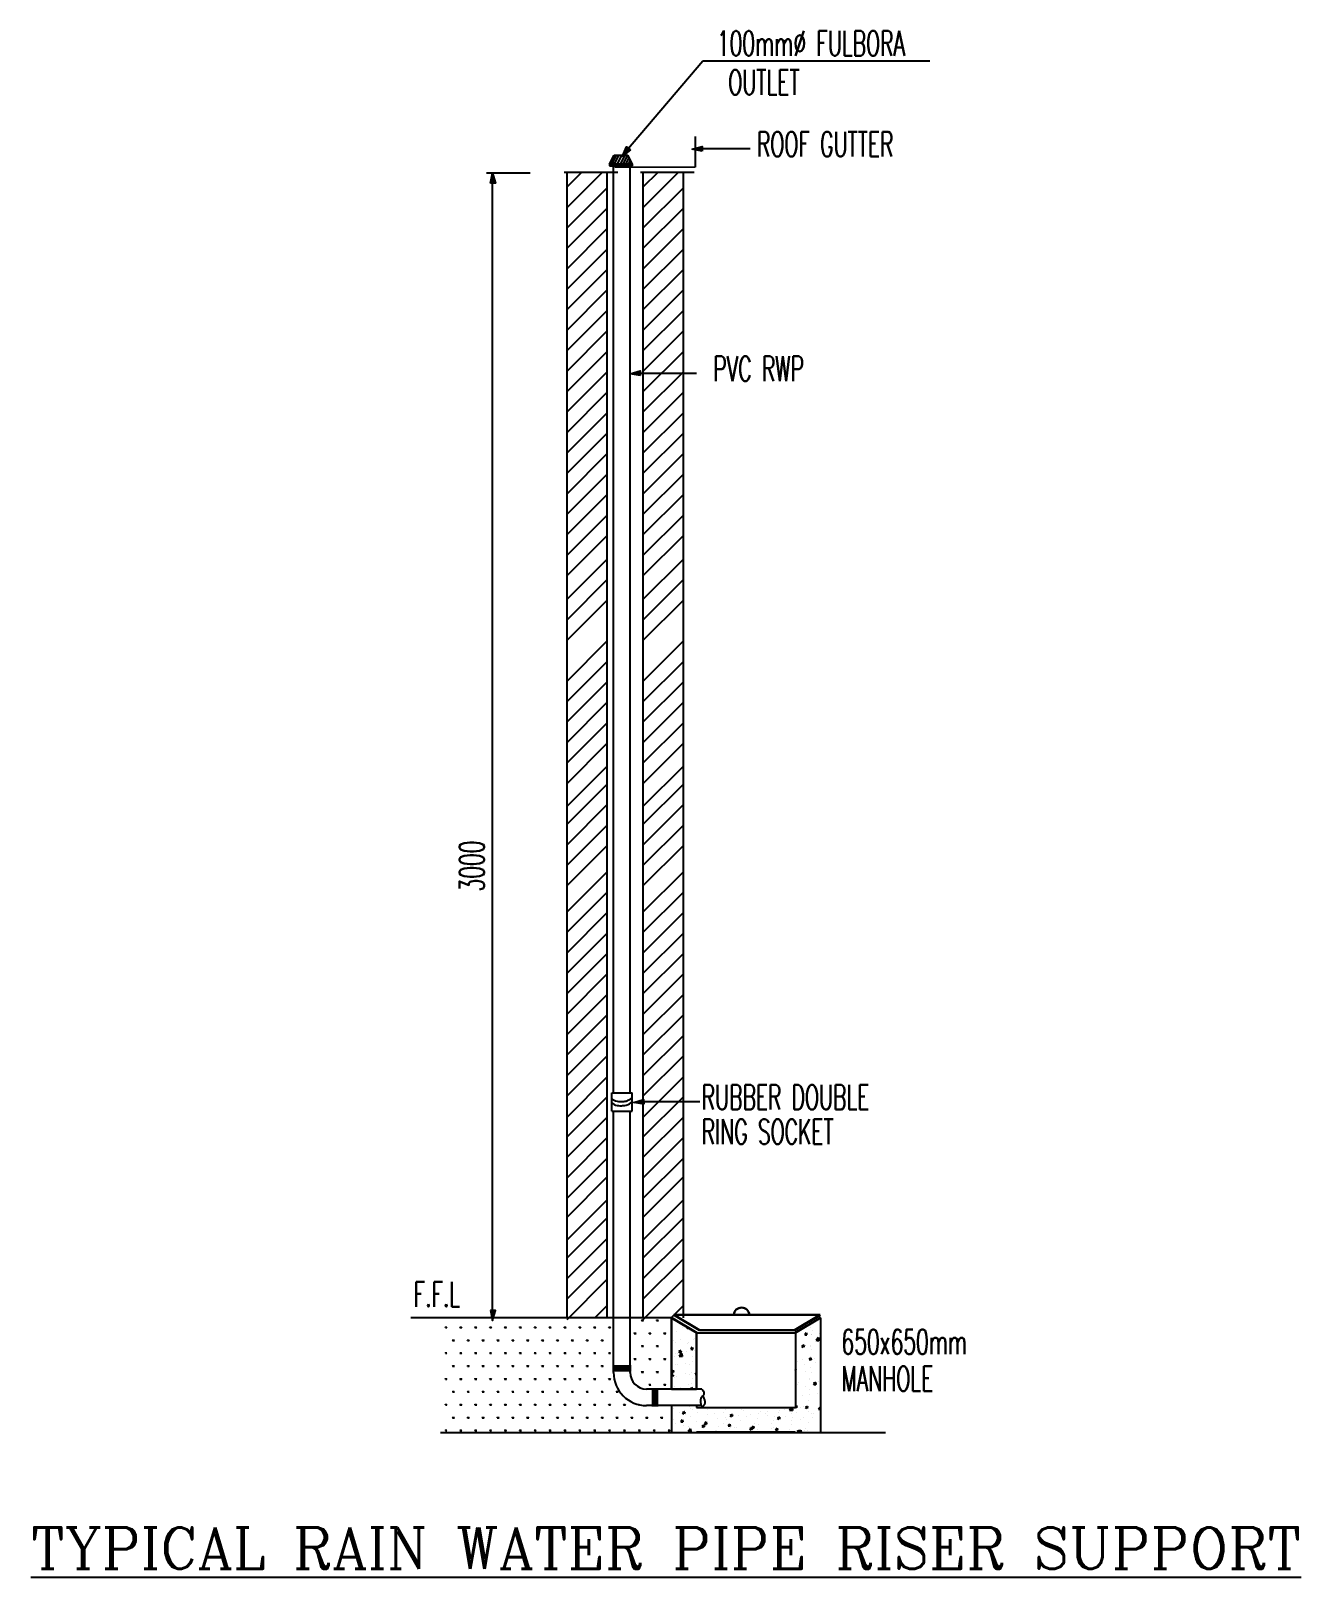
# Model space of a CAD drawing. Extents: x 3065113 to 6433189, y 628544 to 1322066.
# Drawn here: x 3170873 to 3178556, y 737204 to 746556 of the extents above; entities that cross this region are included whole.
import ezdxf

# ---------------------------------------------------------------- set-up
doc = ezdxf.new("R2010")
doc.units = 0
doc.header["$LTSCALE"] = 700
doc.header["$MEASUREMENT"] = 0
doc.layers.get('0').update_dxf_attribs({"linetype": 'CONTINUOUS'})
doc.layers.add('LINE', color=7, linetype='CONTINUOUS')
doc.layers.add('WALLS', color=7, linetype='CONTINUOUS')
doc.layers.add('PLUMBING', color=5, linetype='CONTINUOUS', lineweight=30)
doc.styles.add('ROMANC', font='ROMANC', dxfattribs={"height": 0.2})
doc.styles.add('ROMANS', font='ROMANS.SHX', dxfattribs={"width": 0.75})

msp = doc.modelspace()

# ---------------------------------------------------------------- texts
at = {"layer": 'LINE', "style": 'ROMANS', "width": 0.6}
for s, p in [('100mm%%c FULBORA', (3175022.3, 746406.4)), ('OUTLET', (3175090.8, 746170.8)), ('ROOF GUTTER', (3175264.9, 745796.6)), (' PVC RWP', (3174939.4, 744438.5)), ('RUBBER DOUBLE', (3174930.5, 740031.4)), ('RING SOCKET', (3174930.5, 739823.4)), ('F.F.L', (3173188.4, 738839.6)), ('650x650mm', (3175775.7, 738552)), ('MANHOLE', (3175775.7, 738329.2))]:
    msp.add_text(s, height=150, dxfattribs=at).set_placement(p)
msp.add_text('3000', height=150, rotation=90, dxfattribs=at).set_placement((3173615.1, 741350.7))
at = {"layer": 'LINE', "style": 'ROMANC'}
msp.add_text('%%UTYPICAL RAIN WATER PIPE RISER SUPPORT', height=250, dxfattribs=at).set_placement((3170873.4, 737254))

# ---------------------------------------------------------------- blocks, each defined once
blk = doc.blocks.new('*X1')
at = {"color": 0}
for p, q in [((293962, 58920.4), (293962, 58920.4)), ((293988.2, 58922.4), (293992.1, 58923.9)), ((293988.2, 58922.4), (293998.1, 58915.6)), ((294738.5, 58921.3), (294738.5, 58921.3)), ((294740.3, 58948.6), (294741, 58948.1)), ((294741.1, 58947.9), (294741.5, 58949.3)), ((294742.9, 58946.7), (294742.9, 58946.7)), ((294792.1, 58957.7), (294792.1, 58957.7)), ((293909.4, 58841.5), (293909.4, 58841.5)), ((293921.2, 58833.9), (293921.2, 58833.9)), ((293923.6, 58900.4), (293923.6, 58900.4)), ((293952.2, 58850.7), (293952.2, 58850.7)), ((293997.3, 58830.5), (293997.3, 58830.5)), ((293998.2, 58915.4), (293999.5, 58919.5)), ((294025.1, 58848.9), (294025.1, 58848.9)), ((294035.7, 58858.1), (294035.7, 58858.1)), ((294700.5, 58879.1), (294710.1, 58890.6)), ((294700.5, 58879.1), (294712.5, 58878.1)), ((294712.5, 58877.8), (294710.2, 58890.4)), ((294739.5, 58878.8), (294739.5, 58878.8)), ((294740.5, 58880.1), (294740.5, 58880.1)), ((294745.1, 58906.7), (294745.1, 58906.7)), ((294769.1, 58845.8), (294784.7, 58862)), ((294769.1, 58845.8), (294786.9, 58843)), ((294786.9, 58842.8), (294784.7, 58861.8)), ((294789.5, 58885.4), (294789.5, 58885.4)), ((293912.5, 58749), (293912.5, 58749)), ((293918.8, 58767.3), (293918.8, 58767.3)), ((293928.6, 58766.5), (293928.6, 58766.5)), ((293939.5, 58777.3), (293953.5, 58782.7)), ((293939.5, 58777.3), (293949.5, 58770.6)), ((293941.8, 58750.3), (293957.4, 58766.5)), ((293941.8, 58750.3), (293959.6, 58747.5)), ((293949.5, 58770.4), (293953.6, 58782.5)), ((293959.6, 58747.3), (293957.4, 58766.3)), ((293983.1, 58779.2), (293983.1, 58779.2)), ((293994.4, 58823.8), (293994.4, 58823.8)), ((294011, 58791.4), (294020.6, 58802.9)), ((294011, 58791.4), (294023, 58790.4)), ((294019.2, 58744.5), (294019.2, 58744.5)), ((294023, 58790.1), (294020.7, 58802.7)), ((294022.6, 58782.3), (294022.6, 58782.3)), ((294033.1, 58785.8), (294033.1, 58785.8)), ((294045.3, 58786.5), (294045.3, 58786.5)), ((294682.4, 58809.8), (294696.4, 58815.2)), ((294682.4, 58809.8), (294692.4, 58803.1)), ((294686.8, 58799.9), (294686.8, 58799.9)), ((294692.4, 58802.9), (294696.5, 58814.9)), ((294699.6, 58819.1), (294699.6, 58819.1)), ((294704.8, 58816.7), (294704.8, 58816.7)), ((294728.3, 58728.7), (294737.9, 58740.2)), ((294735.6, 58747), (294735.6, 58747)), ((294736.9, 58806.5), (294736.9, 58806.5)), ((294740.3, 58727.4), (294737.9, 58739.9)), ((294738.1, 58813.5), (294738.1, 58813.5)), ((294741.8, 58792.3), (294741.8, 58792.3)), ((294760, 58737.6), (294760, 58737.6)), ((293895.5, 58653.8), (293904.9, 58665)), ((293895.5, 58653.5), (293907.2, 58652.5)), ((293907.3, 58652.3), (293905, 58664.8)), ((293916.3, 58700.7), (293916.3, 58700.7)), ((293930.5, 58700.3), (293930.5, 58700.3)), ((293980.3, 58642.3), (293980.3, 58642.3)), ((293980.5, 58706.9), (293980.5, 58706.9)), ((294005, 58696.5), (294005, 58696.5)), ((294017.8, 58649.1), (294017.8, 58649.1)), ((294020.2, 58715.7), (294020.2, 58715.7)), ((294038.7, 58641), (294045.5, 58649)), ((294038.7, 58641), (294045.5, 58640.4)), ((294645.5, 58669.3), (294647.7, 58670.1)), ((294645.5, 58663.1), (294647.8, 58669.9)), ((294659.8, 58717.5), (294659.8, 58717.5)), ((294684.3, 58727.6), (294684.3, 58727.6)), ((294696.6, 58697.3), (294696.6, 58697.3)), ((294707.4, 58658.7), (294707.4, 58658.7)), ((294728.3, 58728.7), (294740.2, 58727.6)), ((294733.2, 58680.4), (294733.2, 58680.4)), ((294744.5, 58653.4), (294744.5, 58653.4)), ((294766.6, 58712.9), (294766.6, 58712.9)), ((293895.5, 58634.1), (293904.9, 58637.7)), ((293895.5, 58629.2), (293900.8, 58625.6)), ((293900.8, 58625.4), (293904.9, 58637.4)), ((293911.5, 58567.5), (293911.5, 58567.5)), ((293913.9, 58634.1), (293913.9, 58634.1)), ((293915.7, 58620), (293915.7, 58620)), ((293927.9, 58628), (293927.9, 58628)), ((293951.1, 58559.1), (293951.1, 58559.1)), ((293996.7, 58577.2), (293996.7, 58577.2)), ((294003.7, 58638), (294003.7, 58638)), ((294010.2, 58551.8), (294024.2, 58557.1)), ((294010.2, 58551.8), (294012.6, 58550.2)), ((294015.3, 58582.5), (294015.3, 58582.5)), ((294022, 58550.2), (294024.3, 58556.9)), ((294022.4, 58615.5), (294022.4, 58615.5)), ((294654.8, 58579.8), (294654.8, 58579.8)), ((294663, 58588.4), (294663, 58588.4)), ((294704.2, 58563.4), (294704.2, 58563.4)), ((294727.6, 58610.7), (294727.6, 58610.7)), ((294728.3, 58547.2), (294728.3, 58547.2)), ((294730.8, 58613.8), (294730.8, 58613.8)), ((294753.1, 58584.2), (294767.1, 58589.6)), ((294753.1, 58584.2), (294763.1, 58577.5)), ((294756, 58578.2), (294765.6, 58589.7)), ((294756, 58578.2), (294768, 58577.2)), ((294763.1, 58577.3), (294767.2, 58589.4)), ((294768, 58577), (294765.7, 58589.5)), ((294769.8, 58583.9), (294769.8, 58583.9)), ((294781.1, 58596.5), (294781.1, 58596.5)), ((294687.8, 58509.1), (294687.8, 58509.1)), ((294725.9, 58480.7), (294725.9, 58480.7)), ((294728.5, 58517.6), (294728.5, 58517.6)), ((294778.6, 58524.2), (294778.6, 58524.2)), ((294794.6, 58504.6), (294794.6, 58504.6)), ((293901.5, 58438.5), (293901.5, 58438.5)), ((293904.2, 58367.8), (293904.2, 58367.8)), ((293906.6, 58434.4), (293906.6, 58434.4)), ((293943.7, 58411.6), (293943.7, 58411.6)), ((293950.8, 58352.7), (293960.4, 58364.1)), ((293962.8, 58351.4), (293960.5, 58363.9)), ((293961.6, 58406.7), (293975.6, 58412.1)), ((293961.6, 58406.7), (293971.5, 58400)), ((293971.6, 58399.8), (293975.6, 58411.9)), ((293972.1, 58418), (293972.1, 58418)), ((294004.4, 58443.3), (294004.4, 58443.3)), ((294008, 58382.8), (294008, 58382.8)), ((294008.3, 58433.9), (294008.3, 58433.9)), ((294010.5, 58449.4), (294010.5, 58449.4)), ((294022.2, 58424.6), (294022.2, 58424.6)), ((294050.5, 58407.1), (294050.5, 58407.1)), ((294097.9, 58434.6), (294097.9, 58434.6)), ((294110.7, 58396.9), (294110.7, 58396.9)), ((294115.1, 58429.4), (294115.1, 58429.4)), ((294157.2, 58402.6), (294157.2, 58402.6)), ((294171.6, 58372.3), (294171.6, 58372.3)), ((294211.7, 58409.7), (294211.7, 58409.7)), ((294221.7, 58378.9), (294221.7, 58378.9)), ((294221.8, 58424.9), (294221.8, 58424.9)), ((294229.4, 58364), (294229.4, 58364)), ((294249, 58390.7), (294263, 58396.1)), ((294249, 58390.7), (294258.9, 58384)), ((294259, 58383.8), (294263, 58395.9)), ((294264, 58398.1), (294264, 58398.1)), ((294297.5, 58388.9), (294297.5, 58388.9)), ((294315.6, 58424.7), (294315.6, 58424.7)), ((294328.6, 58420.4), (294328.6, 58420.4)), ((294346.1, 58384), (294346.1, 58384)), ((294370.8, 58393.6), (294370.8, 58393.6)), ((294415.9, 58372.2), (294415.9, 58372.2)), ((294423.8, 58405.5), (294423.8, 58405.5)), ((294435.4, 58415.9), (294435.4, 58415.9)), ((294462.7, 58404), (294462.7, 58404)), ((294473.8, 58412.1), (294473.8, 58412.1)), ((294477.5, 58389), (294477.5, 58389)), ((294510.6, 58360.1), (294510.6, 58360.1)), ((294516.9, 58385), (294516.9, 58385)), ((294536.4, 58374.7), (294550.4, 58380.1)), ((294536.4, 58374.7), (294546.4, 58368)), ((294542.1, 58411.4), (294542.1, 58411.4)), ((294546.4, 58367.8), (294550.5, 58379.9)), ((294549.6, 58422.1), (294549.6, 58422.1)), ((294579.3, 58424), (294579.3, 58424)), ((294584.3, 58384.5), (294584.3, 58384.5)), ((294608.7, 58423), (294623.7, 58438.7)), ((294608.7, 58423), (294626.5, 58420.3)), ((294620.8, 58400), (294620.8, 58400)), ((294623.3, 58359.8), (294623.3, 58359.8)), ((294626.5, 58420.1), (294624.3, 58438.7)), ((294627.3, 58380.1), (294627.3, 58380.1)), ((294645.5, 58446.5), (294649.9, 58451.8)), ((294645.5, 58439.9), (294652.3, 58439.3)), ((294648.9, 58406.9), (294648.9, 58406.9)), ((294652.3, 58439.1), (294650, 58451.6)), ((294673.3, 58366.4), (294673.3, 58366.4)), ((294675.9, 58438.7), (294675.9, 58438.7)), ((294691.1, 58380), (294691.1, 58380)), ((294696, 58444.1), (294696, 58444.1)), ((294704.5, 58439.2), (294718.5, 58444.6)), ((294704.5, 58439.2), (294714.4, 58432.5)), ((294714.5, 58432.3), (294718.5, 58444.4)), ((294723.5, 58414.1), (294723.5, 58414.1)), ((294726, 58445.3), (294726, 58445.3)), ((294743.9, 58400.2), (294743.9, 58400.2)), ((294749.1, 58376.4), (294749.1, 58376.4)), ((294755.6, 58402.4), (294755.6, 58402.4)), ((294783.8, 58427.8), (294793.4, 58439.3)), ((294783.8, 58427.8), (294795.5, 58426.8)), ((294795.5, 58427.9), (294793.4, 58439)), ((293901.7, 58301.2), (293901.7, 58301.2)), ((293919.5, 58339.1), (293919.5, 58339.1)), ((293950.8, 58352.7), (293962.7, 58351.6)), ((293968.5, 58332.3), (293968.5, 58332.3)), ((293969.6, 58345.7), (293969.6, 58345.7)), ((293994.8, 58294.4), (294010.4, 58310.6)), ((293994.8, 58294.4), (294012.6, 58291.7)), ((293996.1, 58323.9), (293996.1, 58323.9)), ((294005.6, 58316.2), (294005.6, 58316.2)), ((294012.7, 58291.5), (294010.5, 58310.5)), ((294045.3, 58355.7), (294045.3, 58355.7)), ((294075.3, 58327.8), (294075.3, 58327.8)), ((294080.9, 58326.2), (294095, 58331.6)), ((294080.9, 58326.2), (294090.9, 58319.5)), ((294090.9, 58319.3), (294095, 58331.4)), ((294094.2, 58340.1), (294103.9, 58351.6)), ((294094.2, 58340.1), (294106.2, 58339.1)), ((294106.2, 58338.8), (294103.9, 58351.4)), ((294108.3, 58330.3), (294108.3, 58330.3)), ((294112.8, 58344), (294112.8, 58344)), ((294119, 58293.4), (294119, 58293.4)), ((294160.7, 58300), (294160.7, 58300)), ((294169.1, 58300), (294169.1, 58300)), ((294182, 58323.3), (294182, 58323.3)), ((294209.3, 58343.1), (294209.3, 58343.1)), ((294237.7, 58327.6), (294247.3, 58339)), ((294237.7, 58327.6), (294249.7, 58326.5)), ((294244.8, 58310), (294244.8, 58310)), ((294249.7, 58326.3), (294247.4, 58338.8)), ((294277.3, 58320.1), (294277.3, 58320.1)), ((294288.8, 58318.8), (294288.8, 58318.8)), ((294310.8, 58291.5), (294310.8, 58291.5)), ((294313.2, 58358.1), (294313.2, 58358.1)), ((294368.4, 58310.2), (294382.4, 58315.6)), ((294368.4, 58310.2), (294378.3, 58303.5)), ((294371.2, 58326.6), (294371.2, 58326.6)), ((294378.4, 58303.3), (294382.4, 58315.3)), ((294381.2, 58315), (294390.8, 58326.5)), ((294381.2, 58315), (294393.1, 58314)), ((294393.1, 58313.7), (294390.8, 58326.3)), ((294394, 58340.1), (294394, 58340.1)), ((294395.6, 58314.2), (294395.6, 58314.2)), ((294413.4, 58305.6), (294413.4, 58305.6)), ((294421.2, 58333.2), (294421.2, 58333.2)), ((294497, 58343.2), (294497, 58343.2)), ((294502.3, 58309.7), (294502.3, 58309.7)), ((294514.5, 58318.4), (294514.5, 58318.4)), ((294524.6, 58302.5), (294534.2, 58313.9)), ((294524.6, 58302.5), (294536.6, 58301.4)), ((294536.6, 58301.2), (294534.3, 58313.7)), ((294587, 58290.1), (294587, 58290.1)), ((294609.1, 58305.2), (294609.1, 58305.2)), ((294618.3, 58333.4), (294618.3, 58333.4)), ((294655.8, 58294.2), (294669.8, 58299.6)), ((294655.8, 58294.2), (294664, 58288.7)), ((294666.3, 58288.7), (294669.8, 58299.3)), ((294668.1, 58289.9), (294677.7, 58301.4)), ((294668.1, 58289.9), (294680, 58288.9)), ((294680, 58288.7), (294677.7, 58301.2)), ((294696.5, 58297.5), (294696.5, 58297.5)), ((294703.6, 58310.1), (294703.6, 58310.1)), ((294715.9, 58300.7), (294715.9, 58300.7)), ((294721, 58347.5), (294721, 58347.5))]:
    blk.add_line(p, q, dxfattribs=at)

# ---------------------------------------------------------------- hatches: boundary and pattern name
at = {"layer": 'LINE'}
h = msp.add_hatch(dxfattribs=at)
h.set_pattern_fill('SWAMP', color=8, scale=90, style=0)
h.set_pattern_definition([(0, (2865758.38, 689921.775), (45, 77.942286), [11.25, -78.75]), (90, (2865764.003, 689921.775), (-45, 77.942286), [5.625, -150.259573]), (90, (2865765.41, 689921.775), (-45, 77.942286), [4.5, -151.384573]), (90, (2865762.597, 689921.775), (-45, 77.942286), [4.5, -151.384573]), (60, (2865766.816, 689921.775), (-45, 77.942286), [3.6, -86.4]), (120, (2865761.19, 689921.775), (-90, 4e-08), [3.6, -86.4])])
h.paths.add_polyline_path([(3174748.3, 738079.5), (3174748.3, 738241.1), (3174597.4, 738241.1, -0.414214), (3174397.4, 738441.1), (3174397.4, 738772.4), (3173669.4, 738772.4), (3173663.8, 738753.5), (3173663.8, 738760.5), (3173661.7, 738772.4), (3173380.6, 738772.4), (3173380.6, 738079.5)])
h = msp.add_hatch(dxfattribs=at)
h.set_pattern_fill('SWAMP', color=8, scale=90, style=0)
h.set_pattern_definition([(0, (14037, 10931), (45, 77.9422863), [11.25, -78.75]), (90, (14042.625, 10931), (-45, 77.9422863), [5.625, -150.2595725]), (90, (14044.03, 10931), (-45, 77.9422863), [4.5, -151.3845725]), (90, (14041.22, 10931), (-45, 77.9422863), [4.5, -151.3845725]), (60, (14045.44, 10931), (-45, 77.9422863), [3.6, -86.4]), (120, (14039.81, 10931), (-90, 4e-08), [3.6, -86.4])])
h.paths.add_polyline_path([(3174497.4, 738441.1, 0.414214), (3174597.4, 738341.1), (3174748.3, 738341.1), (3174748.3, 738772.4), (3174497.4, 738772.4)])

# ---------------------------------------------------------------- linework, layer by layer
at = {"color": 0}
for p, q in [((3174283.6, 738772.4), (3174358.5, 738847.3)), ((3174745.1, 738772.4), (3174820, 738847.3))]:
    msp.add_line(p, q, dxfattribs=at)
at = {"layer": 'LINE'}
for p, q in [((3174475.2, 745833.9), (3174936.6, 746376.4)), ((3174936.6, 746376.4), (3176309.4, 746376.4)), ((3174373.7, 745750), (3174401.6, 745804.3)), ((3174386.5, 745750), (3174414.3, 745804.3)), ((3174401.6, 745804.3), (3174483.6, 745804.3)), ((3174402.2, 745750), (3174430, 745804.3)), ((3174420.3, 745750), (3174448.2, 745804.3)), ((3174439.4, 745750), (3174467.3, 745804.3)), ((3174455.6, 745750), (3174483.5, 745804.3)), ((3174471.8, 745750), (3174491.6, 745788.7)), ((3174511.5, 745750), (3174483.6, 745804.3)), ((3174487.9, 745750), (3174499.7, 745772.9)), ((3174915.4, 745845.3), (3175223.7, 745845.3)), ((3173893.7, 745696.7), (3173629.2, 745696.7)), ((3173663.8, 745696.7), (3173663.8, 738755.9)), ((3174373.7, 745750), (3174373.7, 745741.3)), ((3174511.5, 745750), (3174373.7, 745750)), ((3174373.7, 745741.3), (3174511.5, 745741.3)), ((3174511.5, 745741.3), (3174511.5, 745750)), ((3174540.6, 744487.2), (3174898.2, 744487.2)), ((3174385.9, 740022.3), (3174385.9, 740132.3)), ((3174509.3, 740022.3), (3174509.3, 740132.3)), ((3174562.3, 740080.1), (3174918.8, 740080.1)), ((3174748.3, 738772.4), (3174748.3, 738341.1)), ((3174748.3, 738241.1), (3174748.3, 738079.5)), ((3174898.3, 738229.5), (3175498.3, 738229.5)), ((3174898.3, 738081.7), (3175496.3, 738081.7))]:
    msp.add_line(p, q, dxfattribs=at)
at = {"layer": 'LINE', "color": 8}
for p, q in [((3174115.9, 738772.4), (3174115.9, 745703)), ((3174115.9, 745613), (3174205.8, 745703)), ((3174115.9, 745489.3), (3174329.6, 745703)), ((3174358.5, 738772.4), (3174358.5, 745703)), ((3174577.3, 738772.4), (3174577.3, 745703)), ((3174577.3, 745613), (3174667.3, 745703)), ((3174577.3, 745489.3), (3174791, 745703)), ((3174820, 738772.4), (3174820, 745703)), ((3174115.9, 745365.6), (3174358.5, 745608.2)), ((3174577.3, 745365.6), (3174820, 745608.2)), ((3174115.9, 745241.8), (3174358.5, 745484.5)), ((3174577.3, 745241.8), (3174820, 745484.5)), ((3174115.9, 745118.1), (3174358.5, 745360.7)), ((3174577.3, 745118.1), (3174820, 745360.7)), ((3174115.9, 744994.3), (3174358.5, 745237)), ((3174577.3, 744994.3), (3174820, 745237)), ((3174115.9, 744870.6), (3174358.5, 745113.2)), ((3174577.3, 744870.6), (3174820, 745113.2)), ((3174115.9, 744746.8), (3174358.5, 744989.5)), ((3174577.3, 744746.8), (3174820, 744989.5)), ((3174115.9, 744623.1), (3174358.5, 744865.7)), ((3174577.3, 744623.1), (3174820, 744865.7)), ((3174115.9, 744499.3), (3174358.5, 744742)), ((3174577.3, 744499.3), (3174820, 744742)), ((3174115.9, 744375.6), (3174358.5, 744618.3)), ((3174577.3, 744375.6), (3174820, 744618.3)), ((3174115.9, 744251.9), (3174358.5, 744494.5)), ((3174577.3, 744251.9), (3174820, 744494.5)), ((3174115.9, 744128.1), (3174358.5, 744370.8)), ((3174577.3, 744128.1), (3174820, 744370.8)), ((3174115.9, 744004.4), (3174358.5, 744247)), ((3174577.3, 744004.4), (3174820, 744247)), ((3174115.9, 743880.6), (3174358.5, 744123.3)), ((3174577.3, 743880.6), (3174820, 744123.3)), ((3174115.9, 743756.9), (3174358.5, 743999.5)), ((3174577.3, 743756.9), (3174820, 743999.5)), ((3174115.9, 743633.1), (3174358.5, 743875.8)), ((3174577.3, 743633.1), (3174820, 743875.8)), ((3174115.9, 743509.4), (3174358.5, 743752)), ((3174577.3, 743509.4), (3174820, 743752)), ((3174115.9, 743385.7), (3174358.5, 743628.3)), ((3174577.3, 743385.7), (3174820, 743628.3)), ((3174115.9, 743261.9), (3174358.5, 743504.6)), ((3174577.3, 743261.9), (3174820, 743504.6)), ((3174115.9, 743118.8), (3174358.5, 743361.4)), ((3174577.3, 743118.8), (3174820, 743361.4)), ((3174115.9, 742995), (3174358.5, 743237.7)), ((3174577.3, 742995), (3174820, 743237.7)), ((3174115.9, 742871.3), (3174358.5, 743114)), ((3174577.3, 742871.3), (3174820, 743114)), ((3174115.9, 742623.8), (3174358.5, 742866.5)), ((3174577.3, 742623.8), (3174820, 742866.5)), ((3174115.9, 742500.1), (3174358.5, 742742.7)), ((3174577.3, 742500.1), (3174820, 742742.7)), ((3174115.9, 742376.3), (3174358.5, 742619)), ((3174577.3, 742376.3), (3174820, 742619)), ((3174115.9, 742252.6), (3174358.5, 742495.2)), ((3174577.3, 742252.6), (3174820, 742495.2)), ((3174115.9, 742128.8), (3174358.5, 742371.5)), ((3174577.3, 742128.8), (3174820, 742371.5)), ((3174115.9, 742005.1), (3174358.5, 742247.7)), ((3174577.3, 742005.1), (3174820, 742247.7)), ((3174115.9, 741867), (3174358.5, 742109.7)), ((3174577.3, 741867), (3174820, 742109.7)), ((3174115.9, 741757.6), (3174358.5, 742000.3)), ((3174577.3, 741757.6), (3174820, 742000.3)), ((3174115.9, 741633.9), (3174358.5, 741876.5)), ((3174577.3, 741633.9), (3174820, 741876.5)), ((3174115.9, 741510.1), (3174358.5, 741752.8)), ((3174577.3, 741510.1), (3174820, 741752.8)), ((3174115.9, 741386.4), (3174358.5, 741629)), ((3174577.3, 741386.4), (3174820, 741629)), ((3174115.9, 741228.2), (3174358.5, 741470.8)), ((3174577.3, 741228.2), (3174820, 741470.8)), ((3174115.9, 741104.4), (3174358.5, 741347.1)), ((3174577.3, 741104.4), (3174820, 741347.1)), ((3174115.9, 740980.7), (3174358.5, 741223.3)), ((3174577.3, 740980.7), (3174820, 741223.3)), ((3174115.9, 740856.9), (3174358.5, 741099.6)), ((3174577.3, 740856.9), (3174820, 741099.6)), ((3174115.9, 740733.2), (3174358.5, 740975.8)), ((3174577.3, 740733.2), (3174820, 740975.8)), ((3174115.9, 740609.4), (3174358.5, 740852.1)), ((3174577.3, 740609.4), (3174820, 740852.1)), ((3174115.9, 740485.7), (3174358.5, 740728.4)), ((3174577.3, 740485.7), (3174820, 740728.4)), ((3174115.9, 740362), (3174358.5, 740604.6)), ((3174577.3, 740362), (3174820, 740604.6)), ((3174115.9, 740238.2), (3174358.5, 740480.9)), ((3174577.3, 740238.2), (3174820, 740480.9)), ((3174115.9, 740114.5), (3174358.5, 740357.1)), ((3174577.3, 740114.5), (3174820, 740357.1)), ((3174115.9, 739986.3), (3174358.5, 740228.9)), ((3174577.3, 739986.3), (3174820, 740228.9)), ((3174115.9, 739867), (3174358.5, 740109.6)), ((3174577.3, 739867), (3174820, 740109.6)), ((3174115.9, 739743.2), (3174358.5, 739985.9)), ((3174577.3, 739743.2), (3174820, 739985.9)), ((3174115.9, 739619.5), (3174358.5, 739862.1)), ((3174577.3, 739619.5), (3174820, 739862.1)), ((3174115.9, 739495.8), (3174358.5, 739738.4)), ((3174577.3, 739495.8), (3174820, 739738.4)), ((3174115.9, 739381.6), (3174358.5, 739624.2)), ((3174577.3, 739381.6), (3174820, 739624.2)), ((3174115.9, 739243.5), (3174358.5, 739486.1)), ((3174577.3, 739243.5), (3174820, 739486.1)), ((3174115.9, 739134.1), (3174358.5, 739376.7)), ((3174577.3, 739134.1), (3174820, 739376.7)), ((3174115.9, 739010.3), (3174358.5, 739253)), ((3174577.3, 739010.3), (3174820, 739253)), ((3174115.9, 738886.6), (3174358.5, 739129.2)), ((3174577.3, 738886.6), (3174820, 739129.2)), ((3174115.9, 738762.9), (3174358.5, 739005.5)), ((3174577.3, 738762.9), (3174820, 739005.5)), ((3174748.3, 738772.4), (3173170.5, 738772.4)), ((3173349.9, 738079.5), (3176041.8, 738079.5))]:
    msp.add_line(p, q, dxfattribs=at)
at = {"layer": 'LINE', "color": 4}
for p, q in [((3174397.4, 740132.3), (3174397.4, 745761.5)), ((3174497.4, 740132.3), (3174497.4, 745761.5)), ((3174397.4, 738441.1), (3174397.4, 740022.3)), ((3174497.4, 738441.1), (3174497.4, 740022.3)), ((3174931.8, 738341.1), (3174597.4, 738341.1)), ((3174931.8, 738241.1), (3174597.4, 738241.1))]:
    msp.add_line(p, q, dxfattribs=at)
at = {"layer": 'LINE', "color": 7}
for p, q in [((3175648.3, 738772.4), (3175648.3, 738079.5)), ((3174898.3, 738679.7), (3174898.3, 738341.1)), ((3174900.3, 738681.7), (3175496.3, 738681.7)), ((3175498.3, 738679.7), (3175498.3, 738229.5)), ((3174898.3, 738241.1), (3174898.3, 738229.5))]:
    msp.add_line(p, q, dxfattribs=at)
for points in [[(3174934, 745829.5), (3174872.2, 745840.5), (3174932.4, 745858.3)], [(3174499.3, 745837.8), (3174450.8, 745797.9), (3174476.3, 745855.3)], [(3173653.5, 745634.6), (3173664.6, 745696.4), (3173682.3, 745636.2)], [(3174559.1, 744471.4), (3174497.4, 744482.4), (3174557.6, 744500.2)], [(3174580.8, 740064.3), (3174519.1, 740075.3), (3174579.3, 740093.1)]]:
    msp.add_lwpolyline(points, close=True, dxfattribs=at)
at = {"layer": 'LINE'}
for points in [[(3174892.6, 745732.3, 12, 12, 0), (3174892.6, 745918.5, 12, 12, 0)], [(3174404.3, 745732.3, 12, 12, 0), (3174892.6, 745732.3, 12, 12, 0)], [(3174504.1, 738466.1, 40, 40, 0), (3174391.2, 738466.1, 40, 40, 0)], [(3174648.4, 738235.3, 40, 40, 0), (3174648.4, 738347.1, 40, 40, 0)]]:
    msp.add_lwpolyline(points, format="xyseb", dxfattribs=at)
for points in [[(3174385.9, 740132.3), (3174509.3, 740132.3)], [(3174385.9, 740099.8), (3174393.4, 740093), (3174401.5, 740088), (3174410, 740084.4), (3174418.7, 740082.2), (3174427.4, 740080.9), (3174436, 740080.5), (3174444.4, 740080.6), (3174452.2, 740081), (3174459.6, 740081.5), (3174466.4, 740082.3), (3174473.1, 740083.6), (3174479.7, 740085.5), (3174486.5, 740088.3), (3174493.6, 740092.1), (3174501.2, 740097.2), (3174509.6, 740103.7)], [(3174385.9, 740074.7), (3174393.4, 740067.9), (3174401.5, 740062.8), (3174410, 740059.3), (3174418.7, 740057), (3174427.4, 740055.8), (3174436, 740055.3), (3174444.4, 740055.4), (3174452.2, 740055.8), (3174459.6, 740056.4), (3174466.4, 740057.2), (3174473.1, 740058.4), (3174479.7, 740060.4), (3174486.5, 740063.1), (3174493.6, 740067), (3174501.2, 740072), (3174509.6, 740078.6)], [(3174385.9, 740021.4), (3174509.3, 740021.4)], [(3174931.8, 738341.1), (3174935.8, 738335.8), (3174938.9, 738331.2), (3174941.2, 738327.1), (3174942.7, 738323.6), (3174943.6, 738320.5), (3174944, 738317.8), (3174944.1, 738315.4), (3174943.9, 738313.2), (3174943.6, 738311.2), (3174943.1, 738309.4), (3174942.6, 738307.7), (3174941.9, 738306.2), (3174941.1, 738304.7), (3174940.2, 738303.4), (3174939.2, 738302.1), (3174938.1, 738301), (3174936.9, 738299.8), (3174935.7, 738298.8), (3174934.4, 738297.7), (3174933.1, 738296.6), (3174931.8, 738295.6), (3174930.5, 738294.4), (3174929.4, 738293.3), (3174928.3, 738292), (3174927.4, 738290.6), (3174926.6, 738289.2), (3174925.9, 738287.6), (3174925.3, 738286), (3174924.8, 738284.2), (3174924.4, 738282.2), (3174924.1, 738280.1), (3174923.8, 738277.9), (3174923.6, 738275.6), (3174923.5, 738273.1), (3174923.4, 738270.4), (3174923.4, 738267.7), (3174923.4, 738264.9), (3174923.6, 738262), (3174923.8, 738259.1), (3174924, 738256.1), (3174924.4, 738253.1), (3174924.8, 738250.2), (3174925.4, 738247.4), (3174926.1, 738244.8), (3174927, 738242.5), (3174928, 738240.5), (3174929.3, 738239), (3174930.8, 738238), (3174932.5, 738237.5), (3174934.4, 738237.5), (3174936.4, 738238), (3174938.5, 738238.9), (3174940.6, 738240.1), (3174942.6, 738241.5), (3174944.5, 738243.2), (3174946.3, 738245.1), (3174947.8, 738247.1), (3174949, 738249.1), (3174950, 738251.3), (3174950.7, 738253.7), (3174951.2, 738256.2), (3174951.4, 738258.9), (3174951.4, 738261.8), (3174951.2, 738264.9), (3174950.7, 738268.2), (3174949.9, 738271.8), (3174948.8, 738275.7), (3174947.5, 738279.9), (3174945.9, 738284.4), (3174944, 738289.3), (3174941.7, 738294.6), (3174939.1, 738300.4)]]:
    msp.add_lwpolyline(points, dxfattribs=at)
at = {"layer": 'LINE', "color": 8}
msp.add_lwpolyline([(3173653.5, 738817.9), (3173664.6, 738756.2), (3173682.3, 738816.4)], close=True, dxfattribs=at)
at = {"layer": 'LINE', "color": 7}
for centre, start, end in [((3174900.3, 738679.7), 90, 180), ((3175496.3, 738679.7), 0, 90)]:
    msp.add_arc(centre, 2, start, end, dxfattribs=at)
at = {"layer": 'LINE', "color": 4}
for radius in [200, 100]:
    msp.add_arc((3174597.4, 738441.1), radius, 180, 270, dxfattribs=at)
at = {"layer": 'LINE', "color": 7}
for points in [[(3174872.2, 745840.5), (3174934, 745829.5), (3174932.4, 745858.3)], [(3174450.8, 745797.9), (3174499.3, 745837.8), (3174476.3, 745855.3)], [(3173664.6, 745696.4), (3173653.5, 745634.6), (3173682.3, 745636.2)], [(3174497.4, 744482.4), (3174559.1, 744471.4), (3174557.6, 744500.2)], [(3174519.1, 740075.3), (3174580.8, 740064.3), (3174579.3, 740093.1)]]:
    msp.add_solid(points, dxfattribs=at)
at = {"layer": 'LINE', "color": 8}
msp.add_solid([(3173664.6, 738756.2), (3173653.5, 738817.9), (3173682.3, 738816.4)], dxfattribs=at)
at = {"layer": 'PLUMBING', "color": 7}
for p, q in [((3174900.3, 738681.7), (3174746, 738773.7)), ((3174762.6, 738790.3), (3175646.6, 738790.3)), ((3174916.9, 738698.3), (3174762.6, 738790.3)), ((3175492.3, 738698.3), (3175646.6, 738790.3)), ((3175496.3, 738681.7), (3175650.6, 738773.7)), ((3174916.9, 738698.3), (3175492.3, 738698.3))]:
    msp.add_line(p, q, dxfattribs=at)
at = {"layer": 'PLUMBING'}
msp.add_lwpolyline([(3174898.3, 738341.1), (3174748.3, 738341.1), (3174748.3, 738772.4), (3174900.3, 738681.7, 0.414214), (3174898.3, 738679.7)], format="xyb", close=True, dxfattribs=at)
msp.add_arc((3175171.7, 738787.5), 47, 3.37221, 176.62779, dxfattribs=at)
at = {"layer": 'WALLS'}
for p, q in [((3174097.9, 745703), (3174422.5, 745703)), ((3174559.4, 745703), (3174884, 745703))]:
    msp.add_line(p, q, dxfattribs=at)

# ---------------------------------------------------------------- block references
at = {"layer": 'PLUMBING', "color": 7}
msp.add_blockref('*X1', (2880852.8, 679790.9), dxfattribs=at)

msp.set_redraw_order([(e.dxf.handle, doc.entitydb.next_handle()) for e in msp.query("TEXT MTEXT ATTDEF DIMENSION ARC_DIMENSION")])  # texts and dimensions are drawn at this point

doc.saveas('drawing.dxf')
